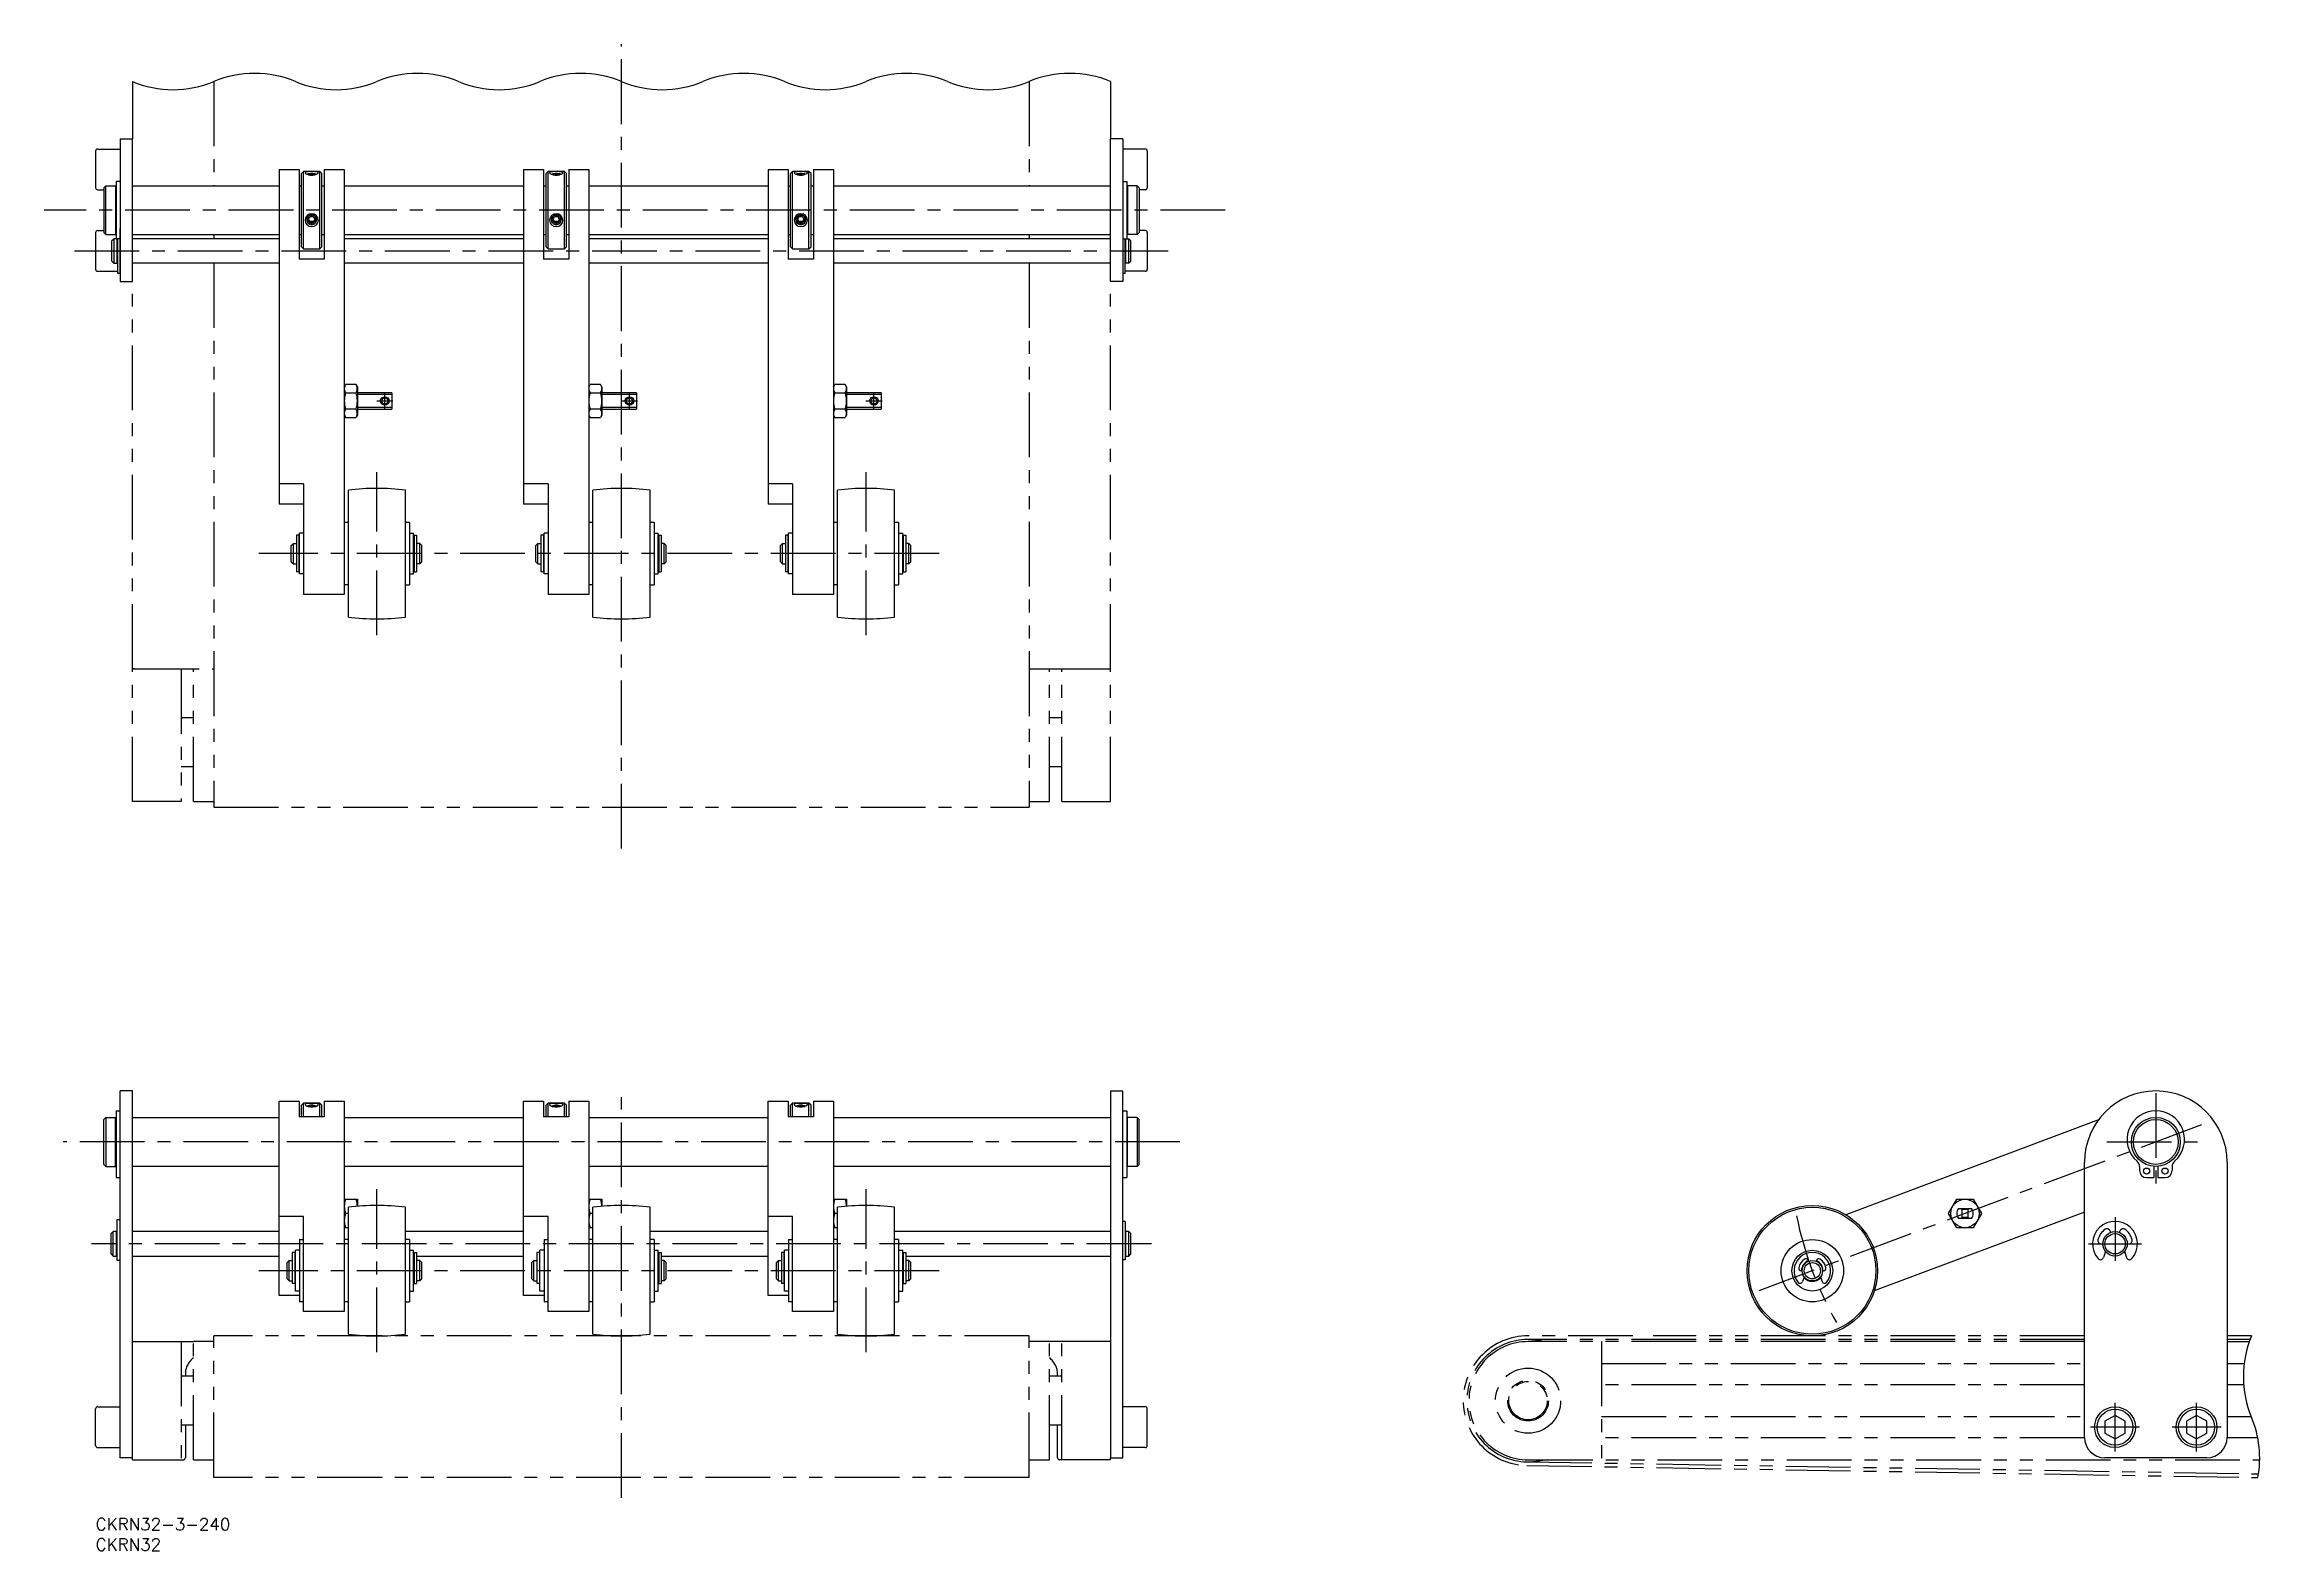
# Model space of a CAD drawing. Extents: x -13 to 531, y -8 to 362.
import ezdxf

# ---------------------------------------------------------------- set-up
doc = ezdxf.new("R2010")
doc.units = 0
doc.header["$LTSCALE"] = 0.5
doc.linetypes.add('CENTER', pattern=[50.8, 31.75, -6.35, 6.35, -6.35])
doc.linetypes.add('PHANTOM', pattern=[63.5, 31.75, -6.35, 6.35, -6.35, 6.35, -6.35])
for name, color, linetype in [('MSM_CENTER', 1, 'CENTER'), ('MSM_CONTINUOUS', 7, 'CONTINUOUS'), ('MSM_IMAGINARY', 6, 'PHANTOM'), ('MSM_NARROW', 5, 'CONTINUOUS'), ('MSM_PART_NUMBER', 7, 'CONTINUOUS')]:
    doc.layers.add(name, color=color, linetype=linetype)
doc.styles.get("Standard").update_dxf_attribs({"font": 'txt.shx', "height": 6, "bigfont": 'bigfont.shx'})

# ---------------------------------------------------------------- blocks, each defined once
blk = doc.blocks.new('*U21')
at = {"layer": 'MSM_PART_NUMBER'}
blk.add_text('CKRN32-3-240', height=3, dxfattribs=at).set_placement((0, -3))
blk = doc.blocks.new('*U22')
at = {"layer": 'MSM_PART_NUMBER'}
blk.add_text('CKRN32', height=3, dxfattribs=at).set_placement((0, -8))

msp = doc.modelspace()

# ---------------------------------------------------------------- linework, layer by layer
at = {"layer": 'MSM_CENTER'}
for p, q in [((129, 164.3), (129, 361.66)), ((277.1, 320.95), (-12.6, 320.95)), ((-5.22, 310.95), (263.09, 310.95)), ((68.96, 274.14), (72.94, 274.14)), ((70.95, 272.15), (70.95, 276.12)), ((128.96, 274.14), (132.94, 274.14)), ((130.95, 272.15), (130.95, 276.12)), ((188.96, 274.14), (192.94, 274.14)), ((190.95, 272.15), (190.95, 276.12)), ((69, 216.68), (69, 256.68)), ((189, 216.68), (189, 256.68)), ((206.93, 236.68), (40.04, 236.68)), ((129, 5), (129, 103.31)), ((505.43, 104.31), (505.43, 80.31)), ((516.67, 96.52), (408.05, 55.79)), ((266, 92.31), (-8, 92.31)), ((493.43, 92.31), (517.44, 92.31)), ((69, 40.71), (69, 80.71)), ((189, 40.71), (189, 80.71)), ((495.43, 73.81), (495.43, 63.1)), ((259, 67.31), (-1, 67.31)), ((488.93, 67.31), (501.93, 67.31)), ((206.93, 60.71), (40.04, 60.71)), ((495.43, 16.31), (495.43, 28.31)), ((515.43, 16.31), (515.43, 28.31)), ((501.43, 22.31), (489.43, 22.31)), ((521.43, 22.31), (509.43, 22.31))]:
    msp.add_line(p, q, dxfattribs=at)
msp.add_arc((505.43, 92.31), 90, 191.6336, 209.477, dxfattribs=at)
at = {"layer": 'MSM_CONTINUOUS'}
for p, q in [((6, 338.45), (9, 338.45)), ((6, 338.45), (6, 303.45)), ((9, 303.45), (9, 338.45)), ((249, 303.45), (249, 338.45)), ((252, 338.45), (249, 338.45)), ((252, 338.45), (252, 303.45)), ((0, 335.45), (0, 326.45)), ((0.5, 335.95), (6, 335.95)), ((257.5, 335.95), (252, 335.95)), ((258, 335.45), (258, 326.45)), ((2, 326.45), (2.5, 326.95)), ((2, 326.45), (2, 315.45)), ((2.5, 326.95), (4.85, 326.95)), ((2.5, 314.95), (2.5, 326.95)), ((4.85, 326.95), (4.85, 314.95)), ((5, 328), (5, 313.9)), ((6, 328), (5, 328)), ((9, 326.95), (45, 326.95)), ((45, 330.95), (49.9, 330.95)), ((45, 330.95), (45, 248.84)), ((49.9, 330.95), (49.9, 308.93)), ((49.9, 326.95), (50.5, 326.95)), ((51, 330.45), (50.5, 329.95)), ((50.5, 311.95), (50.5, 329.95)), ((55, 330.45), (51, 330.45)), ((51, 311.45), (51, 330.45)), ((52.57, 329.58), (52.57, 329.83)), ((53.43, 329.59), (53.43, 329.83)), ((55.5, 329.95), (55, 330.45)), ((55, 311.45), (55, 330.45)), ((55.5, 311.95), (55.5, 329.95)), ((55.5, 326.95), (56.1, 326.95)), ((56.1, 330.95), (61, 330.95)), ((56.1, 330.95), (56.1, 308.93)), ((61, 330.95), (61, 226.68)), ((61, 326.95), (105, 326.95)), ((105, 330.95), (109.9, 330.95)), ((105, 330.95), (105, 248.84)), ((109.9, 330.95), (109.9, 308.93)), ((109.9, 326.95), (110.5, 326.95)), ((111, 330.45), (110.5, 329.95)), ((110.5, 311.95), (110.5, 329.95)), ((115, 330.45), (111, 330.45)), ((111, 311.45), (111, 330.45)), ((112.57, 329.58), (112.57, 329.83)), ((113.43, 329.59), (113.43, 329.83)), ((115.5, 329.95), (115, 330.45)), ((115, 311.45), (115, 330.45)), ((115.5, 311.95), (115.5, 329.95)), ((115.5, 326.95), (116.1, 326.95)), ((116.1, 330.95), (121, 330.95)), ((116.1, 330.95), (116.1, 308.93)), ((121, 330.95), (121, 226.68)), ((121, 326.95), (165, 326.95)), ((165, 330.95), (169.9, 330.95)), ((165, 330.95), (165, 248.84)), ((169.9, 330.95), (169.9, 308.93)), ((169.9, 326.95), (170.5, 326.95)), ((171, 330.45), (170.5, 329.95)), ((170.5, 311.95), (170.5, 329.95)), ((175, 330.45), (171, 330.45)), ((171, 311.45), (171, 330.45)), ((172.57, 329.58), (172.57, 329.83)), ((173.43, 329.59), (173.43, 329.83)), ((175.5, 329.95), (175, 330.45)), ((175, 311.45), (175, 330.45)), ((175.5, 311.95), (175.5, 329.95)), ((175.5, 326.95), (176.1, 326.95)), ((176.1, 330.95), (181, 330.95)), ((176.1, 330.95), (176.1, 308.93)), ((181, 330.95), (181, 226.68)), ((181, 326.95), (249, 326.95)), ((252, 328), (253, 328)), ((253, 328), (253, 313.9)), ((255.5, 326.95), (253.15, 326.95)), ((253.15, 326.95), (253.15, 314.95)), ((256, 326.45), (255.5, 326.95)), ((255.5, 314.95), (255.5, 326.95)), ((256, 326.45), (256, 315.45)), ((0.5, 325.95), (2, 325.95)), ((5, 325.95), (4.85, 325.95)), ((253, 325.95), (253.15, 325.95)), ((257.5, 325.95), (256, 325.95)), ((0, 315.45), (0, 306.45)), ((0.5, 315.95), (2, 315.95)), ((2.5, 314.95), (2, 315.45)), ((5, 315.95), (4.85, 315.95)), ((6, 305.45), (6, 316.45)), ((52.57, 318.18), (52.22, 318.75)), ((52.57, 318.18), (52.57, 317.87)), ((53.43, 318.18), (52.57, 318.18)), ((53.78, 318.75), (53.43, 318.18)), ((53.43, 318.18), (53.43, 317.87)), ((112.57, 318.18), (112.22, 318.75)), ((112.57, 318.18), (112.57, 317.87)), ((113.43, 318.18), (112.57, 318.18)), ((113.78, 318.75), (113.43, 318.18)), ((113.43, 318.18), (113.43, 317.87)), ((172.57, 318.18), (172.22, 318.75)), ((172.57, 318.18), (172.57, 317.87)), ((173.43, 318.18), (172.57, 318.18)), ((173.78, 318.75), (173.43, 318.18)), ((173.43, 318.18), (173.43, 317.87)), ((253, 315.95), (253.15, 315.95)), ((255.5, 314.95), (256, 315.45)), ((257.5, 315.95), (256, 315.95)), ((258, 315.45), (258, 306.45)), ((2.5, 314.95), (4.85, 314.95)), ((4.5, 313.95), (4, 313.45)), ((4, 308.45), (4, 313.45)), ((4.5, 307.95), (4.5, 313.95)), ((5, 313.95), (4.5, 313.95)), ((6, 313.9), (5, 313.9)), ((5.3, 307.95), (5.3, 313.9)), ((5.4, 305.45), (5.4, 313.9)), ((9, 314.95), (45, 314.95)), ((45, 313.95), (9, 313.95)), ((49.9, 314.95), (50.5, 314.95)), ((50.5, 311.95), (51, 311.45)), ((51, 311.45), (55, 311.45)), ((55, 311.45), (55.5, 311.95)), ((55.5, 314.95), (56.1, 314.95)), ((61, 314.95), (105, 314.95)), ((105, 313.95), (61, 313.95)), ((109.9, 314.95), (110.5, 314.95)), ((110.5, 311.95), (111, 311.45)), ((111, 311.45), (115, 311.45)), ((115, 311.45), (115.5, 311.95)), ((115.5, 314.95), (116.1, 314.95)), ((121, 314.95), (165, 314.95)), ((165, 313.95), (121, 313.95)), ((169.9, 314.95), (170.5, 314.95)), ((170.5, 311.95), (171, 311.45)), ((171, 311.45), (175, 311.45)), ((175, 311.45), (175.5, 311.95)), ((175.5, 314.95), (176.1, 314.95)), ((181, 314.95), (249, 314.95)), ((249, 313.95), (181, 313.95)), ((252, 313.9), (253, 313.9)), ((252.6, 305.45), (252.6, 313.9)), ((252.7, 313.45), (252.6, 313.45)), ((252.7, 307.95), (252.7, 313.9)), ((253, 313.95), (253.5, 313.95)), ((255.5, 314.95), (253.15, 314.95)), ((253.5, 313.95), (254, 313.45)), ((253.5, 307.95), (253.5, 313.95)), ((254, 308.45), (254, 313.45)), ((0.5, 305.95), (5.4, 305.95)), ((4, 308.45), (4.5, 307.95)), ((4.5, 307.95), (5.3, 307.95)), ((5.3, 308.45), (5.4, 308.45)), ((6, 305.45), (5.4, 305.45)), ((45, 307.95), (9, 307.95)), ((56.1, 308.93), (49.9, 308.93)), ((105, 307.95), (61, 307.95)), ((116.1, 308.93), (109.9, 308.93)), ((165, 307.95), (121, 307.95)), ((176.1, 308.93), (169.9, 308.93)), ((249, 307.95), (181, 307.95)), ((252.6, 305.45), (252, 305.45)), ((252.7, 308.45), (252.6, 308.45)), ((257.5, 305.95), (252.6, 305.95)), ((253.5, 307.95), (252.7, 307.95)), ((254, 308.45), (253.5, 307.95)), ((6, 303.45), (9, 303.45)), ((252, 303.45), (249, 303.45)), ((61, 277.64), (61.31, 278.18)), ((63.89, 278.18), (61.31, 278.18)), ((64.2, 277.64), (63.89, 278.18)), ((64.2, 277.64), (64.2, 270.64)), ((121, 277.64), (121.31, 278.18)), ((123.89, 278.18), (121.31, 278.18)), ((124.2, 277.64), (123.89, 278.18)), ((124.2, 277.64), (124.2, 270.64)), ((181, 277.64), (181.31, 278.18)), ((183.89, 278.18), (181.31, 278.18)), ((184.2, 277.64), (183.89, 278.18)), ((184.2, 277.64), (184.2, 270.64)), ((61.31, 276.16), (63.89, 276.16)), ((63.89, 272.12), (61.31, 272.12)), ((72.7, 276.14), (64.2, 276.14)), ((72.7, 275.7), (64.2, 275.7)), ((72.7, 272.57), (64.2, 272.57)), ((64.2, 272.14), (72.7, 272.14)), ((72.7, 276.14), (72.7, 272.14)), ((121.31, 276.16), (123.89, 276.16)), ((123.89, 272.12), (121.31, 272.12)), ((132.7, 276.14), (124.2, 276.14)), ((132.7, 275.7), (124.2, 275.7)), ((132.7, 272.57), (124.2, 272.57)), ((124.2, 272.14), (132.7, 272.14)), ((132.7, 276.14), (132.7, 272.14)), ((181.31, 276.16), (183.89, 276.16)), ((183.89, 272.12), (181.31, 272.12)), ((192.7, 276.14), (184.2, 276.14)), ((192.7, 275.7), (184.2, 275.7)), ((192.7, 272.57), (184.2, 272.57)), ((184.2, 272.14), (192.7, 272.14)), ((192.7, 276.14), (192.7, 272.14)), ((61, 270.64), (61.31, 270.09)), ((61.31, 270.09), (63.89, 270.09)), ((64.2, 270.64), (63.89, 270.09)), ((121, 270.64), (121.31, 270.09)), ((121.31, 270.09), (123.89, 270.09)), ((124.2, 270.64), (123.89, 270.09)), ((181, 270.64), (181.31, 270.09)), ((181.31, 270.09), (183.89, 270.09)), ((184.2, 270.64), (183.89, 270.09)), ((51, 253.82), (45, 253.82)), ((51, 253.82), (51, 226.68)), ((62, 221.09), (62, 252.27)), ((76, 221.09), (76, 252.27)), ((111, 253.82), (105, 253.82)), ((111, 253.82), (111, 226.68)), ((122, 221.09), (122, 252.27)), ((136, 221.09), (136, 252.27)), ((171, 253.82), (165, 253.82)), ((171, 253.82), (171, 226.68)), ((182, 221.09), (182, 252.27)), ((196, 221.09), (196, 252.27)), ((51, 248.84), (45, 248.84)), ((111, 248.84), (105, 248.84)), ((171, 248.84), (165, 248.84)), ((48, 238.68), (48.5, 239.18)), ((48.5, 239.18), (49.25, 239.18)), ((48.5, 234.18), (48.5, 239.18)), ((49.25, 241.18), (49.25, 232.18)), ((49.85, 241.18), (49.25, 241.18)), ((49.85, 241.18), (49.85, 232.18)), ((49.95, 239.18), (50, 239.18)), ((49.95, 234.18), (49.95, 239.18)), ((50, 231.68), (50, 241.68)), ((51, 241.68), (50, 241.68)), ((62, 244.33), (61, 244.33)), ((77, 244.33), (76, 244.33)), ((77, 244.33), (77, 229.03)), ((77, 241.68), (78, 241.68)), ((78, 231.68), (78, 241.68)), ((78.05, 239.18), (78, 239.18)), ((78.05, 234.18), (78.05, 239.18)), ((78.15, 241.18), (78.15, 232.18)), ((78.15, 241.18), (78.75, 241.18)), ((78.75, 241.18), (78.75, 232.18)), ((79.5, 239.18), (78.75, 239.18)), ((80, 238.68), (79.5, 239.18)), ((79.5, 234.18), (79.5, 239.18)), ((108, 238.68), (108.5, 239.18)), ((108.5, 239.18), (109.25, 239.18)), ((108.5, 234.18), (108.5, 239.18)), ((109.25, 241.18), (109.25, 232.18)), ((109.85, 241.18), (109.25, 241.18)), ((109.85, 241.18), (109.85, 232.18)), ((109.95, 239.18), (110, 239.18)), ((109.95, 234.18), (109.95, 239.18)), ((110, 231.68), (110, 241.68)), ((111, 241.68), (110, 241.68)), ((122, 244.33), (121, 244.33)), ((137, 244.33), (136, 244.33)), ((137, 244.33), (137, 229.03)), ((137, 241.68), (138, 241.68)), ((138, 231.68), (138, 241.68)), ((138.05, 239.18), (138, 239.18)), ((138.05, 234.18), (138.05, 239.18)), ((138.15, 241.18), (138.15, 232.18)), ((138.15, 241.18), (138.75, 241.18)), ((138.75, 241.18), (138.75, 232.18)), ((139.5, 239.18), (138.75, 239.18)), ((140, 238.68), (139.5, 239.18)), ((139.5, 234.18), (139.5, 239.18)), ((168, 238.68), (168.5, 239.18)), ((168.5, 239.18), (169.25, 239.18)), ((168.5, 234.18), (168.5, 239.18)), ((169.25, 241.18), (169.25, 232.18)), ((169.85, 241.18), (169.25, 241.18)), ((169.85, 241.18), (169.85, 232.18)), ((169.95, 239.18), (170, 239.18)), ((169.95, 234.18), (169.95, 239.18)), ((170, 231.68), (170, 241.68)), ((171, 241.68), (170, 241.68)), ((182, 244.33), (181, 244.33)), ((197, 244.33), (196, 244.33)), ((197, 244.33), (197, 229.03)), ((197, 241.68), (198, 241.68)), ((198, 231.68), (198, 241.68)), ((198.05, 239.18), (198, 239.18)), ((198.05, 234.18), (198.05, 239.18)), ((198.15, 241.18), (198.15, 232.18)), ((198.15, 241.18), (198.75, 241.18)), ((198.75, 241.18), (198.75, 232.18)), ((199.5, 239.18), (198.75, 239.18)), ((200, 238.68), (199.5, 239.18)), ((199.5, 234.18), (199.5, 239.18)), ((48, 234.68), (48, 238.68)), ((48, 234.68), (48.5, 234.18)), ((48.5, 234.18), (49.25, 234.18)), ((49.95, 238.68), (49.85, 238.68)), ((49.95, 234.68), (49.85, 234.68)), ((49.95, 234.18), (50, 234.18)), ((78.05, 234.18), (78, 234.18)), ((78.05, 238.68), (78.15, 238.68)), ((78.05, 234.68), (78.15, 234.68)), ((79.5, 234.18), (78.75, 234.18)), ((80, 234.68), (79.5, 234.18)), ((80, 234.68), (80, 238.68)), ((108, 234.68), (108, 238.68)), ((108, 234.68), (108.5, 234.18)), ((108.5, 234.18), (109.25, 234.18)), ((109.95, 238.68), (109.85, 238.68)), ((109.95, 234.68), (109.85, 234.68)), ((109.95, 234.18), (110, 234.18)), ((138.05, 234.18), (138, 234.18)), ((138.05, 238.68), (138.15, 238.68)), ((138.05, 234.68), (138.15, 234.68)), ((139.5, 234.18), (138.75, 234.18)), ((140, 234.68), (139.5, 234.18)), ((140, 234.68), (140, 238.68)), ((168, 234.68), (168, 238.68)), ((168, 234.68), (168.5, 234.18)), ((168.5, 234.18), (169.25, 234.18)), ((169.95, 238.68), (169.85, 238.68)), ((169.95, 234.68), (169.85, 234.68)), ((169.95, 234.18), (170, 234.18)), ((198.05, 234.18), (198, 234.18)), ((198.05, 238.68), (198.15, 238.68)), ((198.05, 234.68), (198.15, 234.68)), ((199.5, 234.18), (198.75, 234.18)), ((200, 234.68), (199.5, 234.18)), ((200, 234.68), (200, 238.68)), ((49.85, 232.18), (49.25, 232.18)), ((51, 231.68), (50, 231.68)), ((62, 229.03), (61, 229.03)), ((76, 229.03), (77, 229.03)), ((77, 231.68), (78, 231.68)), ((78.15, 232.18), (78.75, 232.18)), ((109.85, 232.18), (109.25, 232.18)), ((111, 231.68), (110, 231.68)), ((122, 229.03), (121, 229.03)), ((136, 229.03), (137, 229.03)), ((137, 231.68), (138, 231.68)), ((138.15, 232.18), (138.75, 232.18)), ((169.85, 232.18), (169.25, 232.18)), ((171, 231.68), (170, 231.68)), ((182, 229.03), (181, 229.03)), ((196, 229.03), (197, 229.03)), ((197, 231.68), (198, 231.68)), ((198.15, 232.18), (198.75, 232.18)), ((61, 226.68), (51, 226.68)), ((121, 226.68), (111, 226.68)), ((181, 226.68), (171, 226.68)), ((6, 14.81), (6, 104.81)), ((9, 104.81), (6, 104.81)), ((9, 14.81), (9, 104.81)), ((249, 104.81), (249, 14.81)), ((249, 104.81), (252, 104.81)), ((252, 14.81), (252, 104.81)), ((2, 97.81), (2.5, 98.31)), ((2.5, 98.31), (4.85, 98.31)), ((2.5, 98.31), (2.5, 86.31)), ((4.85, 86.31), (4.85, 98.31)), ((5, 99.96), (5, 83.56)), ((5, 99.96), (6, 99.96)), ((9, 98.31), (45, 98.31)), ((45, 102.31), (49.9, 102.31)), ((45, 54.59), (45, 102.31)), ((49.9, 102.31), (49.9, 98.48)), ((56.1, 98.48), (49.9, 98.48)), ((51, 101.81), (50.5, 101.31)), ((50.5, 98.48), (50.5, 101.31)), ((55, 101.81), (51, 101.81)), ((51, 98.48), (51, 101.81)), ((52.57, 100.94), (52.57, 101.19)), ((53.43, 100.94), (53.43, 101.19)), ((55.5, 101.31), (55, 101.81)), ((55, 98.48), (55, 101.81)), ((55.5, 98.48), (55.5, 101.31)), ((56.1, 102.31), (61, 102.31)), ((56.1, 102.31), (56.1, 98.48)), ((61, 102.31), (61, 50.71)), ((61, 98.31), (105, 98.31)), ((105, 102.31), (109.9, 102.31)), ((105, 54.59), (105, 102.31)), ((109.9, 102.31), (109.9, 98.48)), ((116.1, 98.48), (109.9, 98.48)), ((111, 101.81), (110.5, 101.31)), ((110.5, 98.48), (110.5, 101.31)), ((115, 101.81), (111, 101.81)), ((111, 98.48), (111, 101.81)), ((112.57, 100.94), (112.57, 101.19)), ((113.43, 100.94), (113.43, 101.19)), ((115.5, 101.31), (115, 101.81)), ((115, 98.48), (115, 101.81)), ((115.5, 98.48), (115.5, 101.31)), ((116.1, 102.31), (121, 102.31)), ((116.1, 102.31), (116.1, 98.48)), ((121, 102.31), (121, 50.71)), ((121, 98.31), (165, 98.31)), ((165, 102.31), (169.9, 102.31)), ((165, 54.59), (165, 102.31)), ((169.9, 102.31), (169.9, 98.48)), ((176.1, 98.48), (169.9, 98.48)), ((171, 101.81), (170.5, 101.31)), ((170.5, 98.48), (170.5, 101.31)), ((175, 101.81), (171, 101.81)), ((171, 98.48), (171, 101.81)), ((172.57, 100.94), (172.57, 101.19)), ((173.43, 100.94), (173.43, 101.19)), ((175.5, 101.31), (175, 101.81)), ((175, 98.48), (175, 101.81)), ((175.5, 98.48), (175.5, 101.31)), ((176.1, 102.31), (181, 102.31)), ((176.1, 102.31), (176.1, 98.48)), ((181, 102.31), (181, 50.71)), ((181, 98.31), (249, 98.31)), ((252, 99.96), (253, 99.96)), ((253, 99.96), (253, 83.56)), ((255.5, 98.31), (253.15, 98.31)), ((253.15, 86.31), (253.15, 98.31)), ((256, 97.81), (255.5, 98.31)), ((255.5, 98.31), (255.5, 86.31)), ((2, 86.81), (2, 97.81)), ((5, 97.31), (4.85, 97.31)), ((253, 97.31), (253.15, 97.31)), ((256, 86.81), (256, 97.81)), ((491.36, 97.71), (429.35, 74.46)), ((5, 87.31), (4.85, 87.31)), ((253, 87.31), (253.15, 87.31)), ((487.93, 19.81), (487.93, 87.31)), ((522.93, 87.31), (522.93, 19.81)), ((2, 86.81), (2.5, 86.31)), ((2.5, 86.31), (4.85, 86.31)), ((5, 83.56), (6, 83.56)), ((45, 86.31), (9, 86.31)), ((105, 86.31), (61, 86.31)), ((165, 86.31), (121, 86.31)), ((249, 86.31), (181, 86.31)), ((252, 83.56), (253, 83.56)), ((255.5, 86.31), (253.15, 86.31)), ((256, 86.81), (255.5, 86.31)), ((501.43, 86.25), (501.43, 85.31)), ((503.18, 83.56), (504.93, 83.56)), ((504.93, 86.33), (504.93, 83.56)), ((504.93, 85.98), (504.93, 85.98)), ((504.93, 85.98), (504.93, 85.98)), ((504.93, 85.17), (504.93, 85.17)), ((505.93, 86.33), (505.93, 83.56)), ((505.93, 83.56), (507.68, 83.56)), ((509.43, 86.25), (509.43, 85.31)), ((61, 78.26), (64.2, 78.26)), ((62, 45.12), (62, 76.3)), ((64.2, 78.26), (64.2, 76.51)), ((76, 45.12), (76, 76.3)), ((121, 78.26), (124.2, 78.26)), ((122, 45.12), (122, 76.3)), ((124.2, 78.26), (124.2, 76.51)), ((136, 45.12), (136, 76.3)), ((181, 78.26), (184.2, 78.26)), ((182, 45.12), (182, 76.3)), ((184.2, 78.26), (184.2, 76.51)), ((196, 45.12), (196, 76.3)), ((454.57, 74.75), (456.59, 78.25)), ((456.59, 78.25), (460.64, 78.25)), ((460.64, 78.25), (462.66, 74.75)), ((5.2, 73.31), (5.2, 63.31)), ((5.2, 73.31), (6, 73.31)), ((51, 74.03), (45, 74.03)), ((51, 50.71), (51, 74.03)), ((62, 71.26), (61, 71.26)), ((62, 74.76), (61.31, 74.76)), ((111, 74.03), (105, 74.03)), ((111, 50.71), (111, 74.03)), ((122, 71.26), (121, 71.26)), ((122, 74.76), (121.31, 74.76)), ((171, 74.03), (165, 74.03)), ((171, 50.71), (171, 74.03)), ((182, 71.26), (181, 71.26)), ((182, 74.76), (181.31, 74.76)), ((252.6, 72.81), (252, 72.81)), ((252.6, 72.81), (252.6, 63.41)), ((487.93, 75.07), (436.37, 55.73)), ((456.59, 71.25), (454.57, 74.75)), ((460.64, 71.25), (456.59, 71.25)), ((457.05, 76), (460.18, 76)), ((460.18, 73.5), (457.05, 73.5)), ((457.57, 76), (457.87, 75.7)), ((457.87, 73.8), (457.57, 73.5)), ((457.87, 75.7), (457.87, 73.8)), ((459.37, 75.7), (457.87, 75.7)), ((459.37, 73.8), (457.87, 73.8)), ((459.67, 76), (459.37, 75.7)), ((459.37, 73.8), (459.37, 75.7)), ((459.67, 73.5), (459.37, 73.8)), ((462.66, 74.75), (460.64, 71.25)), ((4.3, 70.31), (3.8, 69.81)), ((3.8, 64.81), (3.8, 69.81)), ((5.1, 70.31), (4.3, 70.31)), ((4.3, 64.31), (4.3, 70.31)), ((5.1, 64.31), (5.1, 70.31)), ((5.2, 69.81), (5.1, 69.81)), ((45, 70.31), (9, 70.31)), ((49, 55.71), (49, 65.71)), ((50, 65.71), (49, 65.71)), ((50, 68.36), (50, 53.06)), ((50, 68.36), (51, 68.36)), ((62, 68.36), (61, 68.36)), ((105, 70.31), (76, 70.31)), ((77, 68.36), (76, 68.36)), ((77, 68.36), (77, 53.06)), ((77, 65.71), (78, 65.71)), ((78, 55.71), (78, 65.71)), ((109, 55.71), (109, 65.71)), ((110, 65.71), (109, 65.71)), ((110, 68.36), (110, 53.06)), ((110, 68.36), (111, 68.36)), ((122, 68.36), (121, 68.36)), ((165, 70.31), (136, 70.31)), ((137, 68.36), (136, 68.36)), ((137, 68.36), (137, 53.06)), ((137, 65.71), (138, 65.71)), ((138, 55.71), (138, 65.71)), ((169, 55.71), (169, 65.71)), ((170, 65.71), (169, 65.71)), ((170, 68.36), (170, 53.06)), ((170, 68.36), (171, 68.36)), ((182, 68.36), (181, 68.36)), ((249, 70.31), (196, 70.31)), ((197, 68.36), (196, 68.36)), ((197, 68.36), (197, 53.06)), ((197, 65.71), (198, 65.71)), ((198, 55.71), (198, 65.71)), ((252.7, 69.81), (252.6, 69.81)), ((253.5, 70.31), (252.7, 70.31)), ((252.7, 64.31), (252.7, 70.31)), ((254, 69.81), (253.5, 70.31)), ((253.5, 64.31), (253.5, 70.31)), ((254, 64.81), (254, 69.81)), ((492.02, 67.31), (492.43, 67.31)), ((493.09, 65.44), (492.61, 63.94)), ((494.25, 70.39), (494.32, 70.1)), ((496.54, 70.1), (496.61, 70.39)), ((497.77, 65.44), (498.26, 63.94)), ((498.43, 67.31), (498.84, 67.31)), ((3.8, 64.81), (4.3, 64.31)), ((4.3, 64.31), (5.1, 64.31)), ((5.1, 64.81), (5.2, 64.81)), ((5.2, 63.31), (6, 63.31)), ((9, 64.31), (45, 64.31)), ((47, 62.71), (47.5, 63.21)), ((47, 58.71), (47, 62.71)), ((47.5, 63.21), (48.25, 63.21)), ((47.5, 58.21), (47.5, 63.21)), ((48.25, 65.21), (48.25, 57.61)), ((48.85, 65.21), (48.25, 65.21)), ((48.85, 65.21), (48.85, 57.61)), ((48.95, 62.71), (48.85, 62.71)), ((48.95, 63.21), (49, 63.21)), ((48.95, 58.21), (48.95, 63.21)), ((78.05, 63.21), (78, 63.21)), ((78.05, 58.21), (78.05, 63.21)), ((78.05, 62.71), (78.15, 62.71)), ((78.15, 65.21), (78.15, 57.61)), ((78.15, 65.21), (78.75, 65.21)), ((78.75, 65.21), (78.75, 57.61)), ((78.75, 64.31), (105, 64.31)), ((79.5, 63.21), (78.75, 63.21)), ((80, 62.71), (79.5, 63.21)), ((79.5, 58.21), (79.5, 63.21)), ((80, 58.71), (80, 62.71)), ((107, 62.71), (107.5, 63.21)), ((107, 58.71), (107, 62.71)), ((107.5, 63.21), (108.25, 63.21)), ((107.5, 58.21), (107.5, 63.21)), ((108.25, 65.21), (108.25, 57.61)), ((108.85, 65.21), (108.25, 65.21)), ((108.85, 65.21), (108.85, 57.61)), ((108.95, 62.71), (108.85, 62.71)), ((108.95, 63.21), (109, 63.21)), ((108.95, 58.21), (108.95, 63.21)), ((138.05, 63.21), (138, 63.21)), ((138.05, 58.21), (138.05, 63.21)), ((138.05, 62.71), (138.15, 62.71)), ((138.15, 65.21), (138.15, 57.61)), ((138.15, 65.21), (138.75, 65.21)), ((138.75, 65.21), (138.75, 57.61)), ((138.75, 64.31), (165, 64.31)), ((139.5, 63.21), (138.75, 63.21)), ((140, 62.71), (139.5, 63.21)), ((139.5, 58.21), (139.5, 63.21)), ((140, 58.71), (140, 62.71)), ((167, 62.71), (167.5, 63.21)), ((167, 58.71), (167, 62.71)), ((167.5, 63.21), (168.25, 63.21)), ((167.5, 58.21), (167.5, 63.21)), ((168.25, 65.21), (168.25, 57.61)), ((168.85, 65.21), (168.25, 65.21)), ((168.85, 65.21), (168.85, 57.61)), ((168.95, 62.71), (168.85, 62.71)), ((168.95, 63.21), (169, 63.21)), ((168.95, 58.21), (168.95, 63.21)), ((198.05, 63.21), (198, 63.21)), ((198.05, 58.21), (198.05, 63.21)), ((198.05, 62.71), (198.15, 62.71)), ((198.15, 65.21), (198.15, 57.61)), ((198.15, 65.21), (198.75, 65.21)), ((198.75, 65.21), (198.75, 57.61)), ((198.75, 64.31), (249, 64.31)), ((199.5, 63.21), (198.75, 63.21)), ((200, 62.71), (199.5, 63.21)), ((199.5, 58.21), (199.5, 63.21)), ((200, 58.71), (200, 62.71)), ((252.6, 63.41), (252, 63.41)), ((252.6, 64.81), (252.7, 64.81)), ((252.7, 64.31), (253.5, 64.31)), ((253.5, 64.31), (254, 64.81)), ((418.43, 60.71), (418.66, 60.71)), ((420.25, 63.04), (420.13, 63.28)), ((422.19, 63.28), (422.08, 63.04)), ((423.66, 60.71), (423.9, 60.71)), ((50, 54.59), (45, 54.59)), ((47, 58.71), (47.5, 58.21)), ((47.5, 58.21), (48.25, 58.21)), ((48.85, 57.61), (48.25, 57.61)), ((48.95, 58.71), (48.85, 58.71)), ((48.95, 58.21), (49, 58.21)), ((50, 55.71), (49, 55.71)), ((77, 55.71), (78, 55.71)), ((78.05, 58.21), (78, 58.21)), ((78.05, 58.71), (78.15, 58.71)), ((78.15, 57.61), (78.75, 57.61)), ((79.5, 58.21), (78.75, 58.21)), ((80, 58.71), (79.5, 58.21)), ((110, 54.59), (105, 54.59)), ((107, 58.71), (107.5, 58.21)), ((107.5, 58.21), (108.25, 58.21)), ((108.85, 57.61), (108.25, 57.61)), ((108.95, 58.71), (108.85, 58.71)), ((108.95, 58.21), (109, 58.21)), ((110, 55.71), (109, 55.71)), ((137, 55.71), (138, 55.71)), ((138.05, 58.21), (138, 58.21)), ((138.05, 58.71), (138.15, 58.71)), ((138.15, 57.61), (138.75, 57.61)), ((139.5, 58.21), (138.75, 58.21)), ((140, 58.71), (139.5, 58.21)), ((170, 54.59), (165, 54.59)), ((167, 58.71), (167.5, 58.21)), ((167.5, 58.21), (168.25, 58.21)), ((168.85, 57.61), (168.25, 57.61)), ((168.95, 58.71), (168.85, 58.71)), ((168.95, 58.21), (169, 58.21)), ((170, 55.71), (169, 55.71)), ((197, 55.71), (198, 55.71)), ((198.05, 58.21), (198, 58.21)), ((198.05, 58.71), (198.15, 58.71)), ((198.15, 57.61), (198.75, 57.61)), ((199.5, 58.21), (198.75, 58.21)), ((200, 58.71), (199.5, 58.21)), ((419.2, 59.16), (418.78, 58.02)), ((423.13, 59.16), (423.55, 58.02)), ((51, 53.06), (50, 53.06)), ((61, 50.71), (51, 50.71)), ((62, 53.06), (61, 53.06)), ((76, 53.06), (77, 53.06)), ((111, 53.06), (110, 53.06)), ((121, 50.71), (111, 50.71)), ((122, 53.06), (121, 53.06)), ((136, 53.06), (137, 53.06)), ((171, 53.06), (170, 53.06)), ((181, 50.71), (171, 50.71)), ((182, 53.06), (181, 53.06)), ((196, 53.06), (197, 53.06)), ((0.5, 27.31), (6, 27.31)), ((257.5, 27.31), (252, 27.31)), ((0, 17.81), (0, 26.81)), ((258, 17.81), (258, 26.81)), ((495.43, 25.2), (492.93, 23.75)), ((492.93, 23.75), (492.93, 20.87)), ((497.93, 23.75), (495.43, 25.2)), ((497.93, 20.87), (497.93, 23.75)), ((515.43, 25.2), (512.93, 23.75)), ((512.93, 23.75), (512.93, 20.87)), ((517.93, 23.75), (515.43, 25.2)), ((517.93, 20.87), (517.93, 23.75)), ((0.5, 17.31), (6, 17.31)), ((257.5, 17.31), (252, 17.31)), ((492.93, 20.87), (495.43, 19.42)), ((495.43, 19.42), (497.93, 20.87)), ((512.93, 20.87), (515.43, 19.42)), ((515.43, 19.42), (517.93, 20.87)), ((9, 14.81), (6, 14.81)), ((249, 14.81), (252, 14.81)), ((517.93, 14.81), (492.93, 14.81))]:
    msp.add_line(p, q, dxfattribs=at)
for centre, radius in [((70.95, 274.14), 1.05), ((70.95, 274.14), 0.75), ((130.95, 274.14), 1.05), ((130.95, 274.14), 0.75), ((190.95, 274.14), 1.05), ((190.95, 274.14), 0.75), ((505.43, 92.31), 6), ((505.43, 92.31), 5.5), ((503.18, 85.16), 0.75), ((507.68, 85.16), 0.75), ((421.16, 60.71), 16), ((421.16, 60.71), 15.59), ((458.62, 74.75), 3.5), ((421.16, 60.71), 7.65), ((421.16, 60.71), 5), ((495.43, 67.31), 3), ((495.43, 67.31), 2.5), ((421.16, 60.71), 2.5), ((421.16, 60.71), 2), ((495.43, 22.31), 5), ((515.43, 22.31), 5), ((495.43, 22.31), 4.4), ((515.43, 22.31), 4.4)]:
    msp.add_circle(centre, radius, dxfattribs=at)
for centre, radius, start, end in [((0.5, 335.45), 0.5, 90, 180), ((257.5, 335.45), 0.5, 0, 90), ((0.5, 326.45), 0.5, 180, 270), ((51.48, 330.13), 0.108, 133.1722, 181.125), ((51.61, 330.14), 0.23, 181.9899, 211.8631), ((51.6, 330), 0.284, 112.0992, 132.3261), ((51.68, 330.18), 0.312, 211.5879, 234.2681), ((52.2, 328.28), 2.11, 91.9837, 109.4421), ((52.57, 331.64), 2.03, 237.9559, 247.9417), ((52.96, 332.79), 3.23, 249.1508, 270.7159), ((52.87, 327.32), 2.63, 87.2757, 112.7286), ((52.92, 319.06), 11.36, 89.6192, 94.0512), ((52.22, 329.63), 0.0838, 130.2476, 159.6279), ((52.37, 329.47), 0.305, 112.6957, 132.0607), ((52.17, 330.16), 0.522, 274.3764, 292.7501), ((52.6, 328.95), 0.872, 104.107, 113.6798), ((52.03, 330.32), 0.728, 298.5515, 317.9722), ((52.82, 328.11), 1.74, 98.3801, 104.4104), ((53, 326.81), 3.06, 81.8571, 98.1429), ((53, 331.24), 1.47, 252.9269, 287.0731), ((53.08, 319.06), 11.36, 85.9488, 90.3808), ((53.13, 327.32), 2.63, 67.2713, 92.7243), ((53.04, 332.79), 3.23, 269.2841, 290.8492), ((53.97, 330.32), 0.728, 222.0278, 241.4485), ((53.18, 328.11), 1.74, 75.5896, 81.6199), ((53.4, 328.95), 0.872, 66.3202, 75.893), ((53.83, 330.16), 0.522, 247.2499, 265.6236), ((53.63, 329.47), 0.305, 47.9393, 67.3043), ((53.78, 329.63), 0.0838, 20.3721, 49.7524), ((53.8, 328.28), 2.11, 70.5579, 88.0163), ((53.43, 331.64), 2.03, 292.0583, 302.0441), ((54.4, 330), 0.284, 47.6739, 67.9008), ((54.32, 330.18), 0.312, 305.7319, 328.4121), ((54.52, 330.13), 0.108, 358.875, 46.8278), ((54.39, 330.14), 0.23, 328.1369, 358.0101), ((111.48, 330.13), 0.108, 133.1722, 181.125), ((111.61, 330.14), 0.23, 181.9899, 211.8631), ((111.6, 330), 0.284, 112.0992, 132.3261), ((111.68, 330.18), 0.312, 211.5879, 234.2681), ((112.2, 328.28), 2.11, 91.9837, 109.4421), ((112.57, 331.64), 2.03, 237.9559, 247.9417), ((112.96, 332.79), 3.23, 249.1508, 270.7159), ((112.87, 327.32), 2.63, 87.2757, 112.7286), ((112.92, 319.06), 11.36, 89.6192, 94.0512), ((112.22, 329.63), 0.0838, 130.2476, 159.6279), ((112.37, 329.47), 0.305, 112.6957, 132.0607), ((112.17, 330.16), 0.522, 274.3764, 292.7501), ((112.6, 328.95), 0.872, 104.107, 113.6798), ((112.03, 330.32), 0.728, 298.5515, 317.9722), ((112.82, 328.11), 1.74, 98.3801, 104.4104), ((113, 326.81), 3.06, 81.8571, 98.1429), ((113, 331.24), 1.47, 252.9269, 287.0731), ((113.08, 319.06), 11.36, 85.9488, 90.3808), ((113.13, 327.32), 2.63, 67.2713, 92.7243), ((113.04, 332.79), 3.23, 269.2841, 290.8492), ((113.97, 330.32), 0.728, 222.0278, 241.4485), ((113.18, 328.11), 1.74, 75.5896, 81.6199), ((113.4, 328.95), 0.872, 66.3202, 75.893), ((113.83, 330.16), 0.522, 247.2499, 265.6236), ((113.63, 329.47), 0.305, 47.9393, 67.3043), ((113.78, 329.63), 0.0838, 20.3721, 49.7524), ((113.8, 328.28), 2.11, 70.5579, 88.0163), ((113.43, 331.64), 2.03, 292.0583, 302.0441), ((114.4, 330), 0.284, 47.6739, 67.9008), ((114.32, 330.18), 0.312, 305.7319, 328.4121), ((114.52, 330.13), 0.108, 358.875, 46.8278), ((114.39, 330.14), 0.23, 328.1369, 358.0101), ((171.48, 330.13), 0.108, 133.1722, 181.125), ((171.61, 330.14), 0.23, 181.9899, 211.8631), ((171.6, 330), 0.284, 112.0992, 132.3261), ((171.68, 330.18), 0.312, 211.5879, 234.2681), ((172.2, 328.28), 2.11, 91.9837, 109.4421), ((172.57, 331.64), 2.03, 237.9559, 247.9417), ((172.96, 332.79), 3.23, 249.1508, 270.7159), ((172.87, 327.32), 2.63, 87.2757, 112.7286), ((172.92, 319.06), 11.36, 89.6192, 94.0512), ((172.22, 329.63), 0.0838, 130.2476, 159.6279), ((172.37, 329.47), 0.305, 112.6957, 132.0607), ((172.17, 330.16), 0.522, 274.3764, 292.7501), ((172.6, 328.95), 0.872, 104.107, 113.6798), ((172.03, 330.32), 0.728, 298.5515, 317.9722), ((172.82, 328.11), 1.74, 98.3801, 104.4104), ((173, 326.81), 3.06, 81.8571, 98.1429), ((173, 331.24), 1.47, 252.9269, 287.0731), ((173.08, 319.06), 11.36, 85.9488, 90.3808), ((173.13, 327.32), 2.63, 67.2713, 92.7243), ((173.04, 332.79), 3.23, 269.2841, 290.8492), ((173.97, 330.32), 0.728, 222.0278, 241.4485), ((173.18, 328.11), 1.74, 75.5896, 81.6199), ((173.4, 328.95), 0.872, 66.3202, 75.893), ((173.83, 330.16), 0.522, 247.2499, 265.6236), ((173.63, 329.47), 0.305, 47.9393, 67.3043), ((173.78, 329.63), 0.0838, 20.3721, 49.7524), ((173.8, 328.28), 2.11, 70.5579, 88.0163), ((173.43, 331.64), 2.03, 292.0583, 302.0441), ((174.4, 330), 0.284, 47.6739, 67.9008), ((174.32, 330.18), 0.312, 305.7319, 328.4121), ((174.52, 330.13), 0.108, 358.875, 46.8278), ((174.39, 330.14), 0.23, 328.1369, 358.0101), ((257.5, 326.45), 0.5, 270, 360), ((0.5, 315.45), 0.5, 90, 180), ((53, 318.44), 1.63, 2.0473, 177.9527), ((52.97, 318.52), 1.6, 181.0419, 271.0051), ((52.94, 318.6), 1.17, 133.713, 179.8209), ((52.94, 318.6), 1.17, 180.1795, 226.287), ((52.94, 318.59), 1.13, 133.713, 179.8217), ((52.94, 318.59), 1.13, 180.1794, 226.2866), ((53, 318.53), 1.25, 89.8397, 133.7309), ((52.96, 318.58), 0.831, 118.6128, 179.5981), ((60.78, 313.91), 9.84, 146.6483, 151.5626), ((52.96, 318.59), 0.831, 180.4019, 241.3872), ((43.92, 313.18), 9.84, 28.4383, 33.3508), ((53, 318.67), 1.25, 226.2691, 270.1603), ((53, 318.53), 1.22, 89.8266, 133.7455), ((53, 318.65), 1.22, 226.2695, 270.1603), ((53, 318.53), 0.893, 60.9851, 119.0149), ((53, 314.05), 5.28, 85.2921, 94.7079), ((53, 312.61), 5.28, 85.2938, 94.7062), ((53, 318.65), 0.893, 240.9851, 299.0149), ((53, 318.53), 1.25, 46.2691, 90.1601), ((53, 318.52), 1.22, 46.2678, 90.1618), ((53.03, 318.52), 1.6, 268.995, 358.9581), ((53, 318.65), 1.22, 269.8399, 313.7305), ((53, 318.67), 1.25, 269.8399, 313.7309), ((53.04, 318.58), 0.831, 0.4021, 61.3866), ((45.17, 313.88), 9.89, 28.4517, 33.337), ((53.04, 318.59), 0.831, 298.6134, 359.5979), ((62.13, 313.15), 9.89, 146.663, 151.5483), ((53.06, 318.59), 1.13, 0.1787, 46.2873), ((53.06, 318.59), 1.13, 313.7134, 359.8206), ((53.06, 318.6), 1.17, 0.1791, 46.287), ((53.06, 318.6), 1.17, 313.713, 359.8205), ((113, 318.44), 1.63, 2.0473, 177.9527), ((112.97, 318.52), 1.6, 181.0419, 271.0051), ((112.94, 318.6), 1.17, 133.713, 179.8209), ((112.94, 318.6), 1.17, 180.1795, 226.287), ((112.94, 318.59), 1.13, 133.713, 179.8217), ((112.94, 318.59), 1.13, 180.1794, 226.2866), ((113, 318.53), 1.25, 89.8397, 133.7309), ((112.96, 318.58), 0.831, 118.6128, 179.5981), ((120.78, 313.91), 9.84, 146.6483, 151.5626), ((112.96, 318.59), 0.831, 180.4019, 241.3872), ((103.92, 313.18), 9.84, 28.4383, 33.3508), ((113, 318.67), 1.25, 226.2691, 270.1603), ((113, 318.53), 1.22, 89.8266, 133.7455), ((113, 318.65), 1.22, 226.2695, 270.1603), ((113, 318.53), 0.893, 60.9851, 119.0149), ((113, 314.05), 5.28, 85.2921, 94.7079), ((113, 312.61), 5.28, 85.2938, 94.7062), ((113, 318.65), 0.893, 240.9851, 299.0149), ((113, 318.53), 1.25, 46.2691, 90.1601), ((113, 318.52), 1.22, 46.2678, 90.1618), ((113.03, 318.52), 1.6, 268.995, 358.9581), ((113, 318.65), 1.22, 269.8399, 313.7305), ((113, 318.67), 1.25, 269.8399, 313.7309), ((113.04, 318.58), 0.831, 0.4021, 61.3866), ((105.17, 313.88), 9.89, 28.4517, 33.337), ((113.04, 318.59), 0.831, 298.6134, 359.5979), ((122.13, 313.15), 9.89, 146.663, 151.5483), ((113.06, 318.59), 1.13, 0.1787, 46.2873), ((113.06, 318.59), 1.13, 313.7134, 359.8206), ((113.06, 318.6), 1.17, 0.1791, 46.287), ((113.06, 318.6), 1.17, 313.713, 359.8205), ((173, 318.44), 1.63, 2.0473, 177.9527), ((172.97, 318.52), 1.6, 181.0419, 271.0051), ((172.94, 318.6), 1.17, 133.713, 179.8209), ((172.94, 318.6), 1.17, 180.1795, 226.287), ((172.94, 318.59), 1.13, 133.713, 179.8217), ((172.94, 318.59), 1.13, 180.1794, 226.2866), ((173, 318.53), 1.25, 89.8397, 133.7309), ((172.96, 318.58), 0.831, 118.6128, 179.5981), ((180.78, 313.91), 9.84, 146.6483, 151.5626), ((172.96, 318.59), 0.831, 180.4019, 241.3872), ((163.92, 313.18), 9.84, 28.4383, 33.3508), ((173, 318.67), 1.25, 226.2691, 270.1603), ((173, 318.53), 1.22, 89.8266, 133.7455), ((173, 318.65), 1.22, 226.2695, 270.1603), ((173, 318.53), 0.893, 60.9851, 119.0149), ((173, 314.05), 5.28, 85.2921, 94.7079), ((173, 312.61), 5.28, 85.2938, 94.7062), ((173, 318.65), 0.893, 240.9851, 299.0149), ((173, 318.53), 1.25, 46.2691, 90.1601), ((173, 318.52), 1.22, 46.2678, 90.1618), ((173.03, 318.52), 1.6, 268.995, 358.9581), ((173, 318.65), 1.22, 269.8399, 313.7305), ((173, 318.67), 1.25, 269.8399, 313.7309), ((173.04, 318.58), 0.831, 0.4021, 61.3866), ((165.17, 313.88), 9.89, 28.4517, 33.337), ((173.04, 318.59), 0.831, 298.6134, 359.5979), ((182.13, 313.15), 9.89, 146.663, 151.5483), ((173.06, 318.59), 1.13, 0.1787, 46.2873), ((173.06, 318.59), 1.13, 313.7134, 359.8206), ((173.06, 318.6), 1.17, 0.1791, 46.287), ((173.06, 318.6), 1.17, 313.713, 359.8205), ((257.5, 315.45), 0.5, 0, 90), ((0.5, 306.45), 0.5, 180, 270), ((257.5, 306.45), 0.5, 270, 0), ((62.79, 277.17), 1.79, 154.3842, 214.3842), ((62.41, 277.17), 1.79, 325.6158, 25.6158), ((122.79, 277.17), 1.79, 154.3842, 214.3842), ((122.41, 277.17), 1.79, 325.6158, 25.6158), ((182.79, 277.17), 1.79, 154.3842, 214.3842), ((182.41, 277.17), 1.79, 325.6158, 25.6158), ((67.69, 274.14), 6.69, 162.412, 197.588), ((62.79, 271.1), 1.79, 145.6158, 205.6158), ((57.51, 274.14), 6.69, 342.412, 17.588), ((62.41, 271.1), 1.79, 334.3842, 34.3842), ((127.69, 274.14), 6.69, 162.412, 197.588), ((122.79, 271.1), 1.79, 145.6158, 205.6158), ((117.51, 274.14), 6.69, 342.412, 17.588), ((122.41, 271.1), 1.79, 334.3842, 34.3842), ((187.69, 274.14), 6.69, 162.412, 197.588), ((182.79, 271.1), 1.79, 145.6158, 205.6158), ((177.51, 274.14), 6.69, 342.412, 17.588), ((182.41, 271.1), 1.79, 334.3842, 34.3842), ((69, 192.68), 60, 83.3002, 96.6998), ((129, 192.68), 60, 83.3002, 96.6998), ((189, 192.68), 60, 83.3002, 96.6998), ((69, 280.68), 60, 263.3002, 276.6998), ((129, 280.68), 60, 263.3002, 276.6998), ((189, 280.68), 60, 263.3002, 276.6998), ((505.43, 87.31), 17.5, 0, 180), ((51.48, 101.49), 0.108, 133.1722, 181.125), ((51.61, 101.5), 0.23, 181.9899, 211.8631), ((51.6, 101.36), 0.284, 112.0992, 132.3261), ((51.68, 101.54), 0.312, 211.5879, 234.2681), ((52.2, 99.64), 2.11, 91.9837, 109.4421), ((52.57, 103), 2.03, 237.9559, 247.9417), ((52.96, 104.15), 3.23, 249.1508, 270.7159), ((52.87, 98.68), 2.63, 87.2757, 112.7286), ((52.92, 90.41), 11.36, 89.6192, 94.0512), ((52.22, 100.99), 0.0838, 130.2476, 159.6279), ((52.37, 100.83), 0.305, 112.6957, 132.0607), ((52.17, 101.52), 0.522, 274.3764, 292.7501), ((52.6, 100.31), 0.872, 104.107, 113.6798), ((52.03, 101.68), 0.728, 298.5515, 317.9722), ((52.82, 99.47), 1.74, 98.3801, 104.4104), ((53, 98.16), 3.06, 81.8571, 98.1429), ((53, 102.6), 1.47, 252.9269, 287.0731), ((53.08, 90.41), 11.36, 85.9488, 90.3808), ((53.13, 98.68), 2.63, 67.2713, 92.7243), ((53.04, 104.15), 3.23, 269.2841, 290.8492), ((53.97, 101.68), 0.728, 222.0278, 241.4485), ((53.18, 99.47), 1.74, 75.5896, 81.6199), ((53.4, 100.31), 0.872, 66.3202, 75.893), ((53.83, 101.52), 0.522, 247.2499, 265.6236), ((53.63, 100.83), 0.305, 47.9393, 67.3043), ((53.78, 100.99), 0.0838, 20.3721, 49.7524), ((53.8, 99.64), 2.11, 70.5579, 88.0163), ((53.43, 103), 2.03, 292.0583, 302.0441), ((54.4, 101.36), 0.284, 47.6739, 67.9008), ((54.32, 101.54), 0.312, 305.7319, 328.4121), ((54.52, 101.49), 0.108, 358.875, 46.8278), ((54.39, 101.5), 0.23, 328.1369, 358.0101), ((111.48, 101.49), 0.108, 133.1722, 181.125), ((111.61, 101.5), 0.23, 181.9899, 211.8631), ((111.6, 101.36), 0.284, 112.0992, 132.3261), ((111.68, 101.54), 0.312, 211.5879, 234.2681), ((112.2, 99.64), 2.11, 91.9837, 109.4421), ((112.57, 103), 2.03, 237.9559, 247.9417), ((112.96, 104.15), 3.23, 249.1508, 270.7159), ((112.87, 98.68), 2.63, 87.2757, 112.7286), ((112.92, 90.41), 11.36, 89.6192, 94.0512), ((112.22, 100.99), 0.0838, 130.2476, 159.6279), ((112.37, 100.83), 0.305, 112.6957, 132.0607), ((112.17, 101.52), 0.522, 274.3764, 292.7501), ((112.6, 100.31), 0.872, 104.107, 113.6798), ((112.03, 101.68), 0.728, 298.5515, 317.9722), ((112.82, 99.47), 1.74, 98.3801, 104.4104), ((113, 98.16), 3.06, 81.8571, 98.1429), ((113, 102.6), 1.47, 252.9269, 287.0731), ((113.08, 90.41), 11.36, 85.9488, 90.3808), ((113.13, 98.68), 2.63, 67.2713, 92.7243), ((113.04, 104.15), 3.23, 269.2841, 290.8492), ((113.97, 101.68), 0.728, 222.0278, 241.4485), ((113.18, 99.47), 1.74, 75.5896, 81.6199), ((113.4, 100.31), 0.872, 66.3202, 75.893), ((113.83, 101.52), 0.522, 247.2499, 265.6236), ((113.63, 100.83), 0.305, 47.9393, 67.3043), ((113.78, 100.99), 0.0838, 20.3721, 49.7524), ((113.8, 99.64), 2.11, 70.5579, 88.0163), ((113.43, 103), 2.03, 292.0583, 302.0441), ((114.4, 101.36), 0.284, 47.6739, 67.9008), ((114.32, 101.54), 0.312, 305.7319, 328.4121), ((114.52, 101.49), 0.108, 358.875, 46.8278), ((114.39, 101.5), 0.23, 328.1369, 358.0101), ((171.48, 101.49), 0.108, 133.1722, 181.125), ((171.61, 101.5), 0.23, 181.9899, 211.8631), ((171.6, 101.36), 0.284, 112.0992, 132.3261), ((171.68, 101.54), 0.312, 211.5879, 234.2681), ((172.2, 99.64), 2.11, 91.9837, 109.4421), ((172.57, 103), 2.03, 237.9559, 247.9417), ((172.96, 104.15), 3.23, 249.1508, 270.7159), ((172.87, 98.68), 2.63, 87.2757, 112.7286), ((172.92, 90.41), 11.36, 89.6192, 94.0512), ((172.22, 100.99), 0.0838, 130.2476, 159.6279), ((172.37, 100.83), 0.305, 112.6957, 132.0607), ((172.17, 101.52), 0.522, 274.3764, 292.7501), ((172.6, 100.31), 0.872, 104.107, 113.6798), ((172.03, 101.68), 0.728, 298.5515, 317.9722), ((172.82, 99.47), 1.74, 98.3801, 104.4104), ((173, 98.16), 3.06, 81.8571, 98.1429), ((173, 102.6), 1.47, 252.9269, 287.0731), ((173.08, 90.41), 11.36, 85.9488, 90.3808), ((173.13, 98.68), 2.63, 67.2713, 92.7243), ((173.04, 104.15), 3.23, 269.2841, 290.8492), ((173.97, 101.68), 0.728, 222.0278, 241.4485), ((173.18, 99.47), 1.74, 75.5896, 81.6199), ((173.4, 100.31), 0.872, 66.3202, 75.893), ((173.83, 101.52), 0.522, 247.2499, 265.6236), ((173.63, 100.83), 0.305, 47.9393, 67.3043), ((173.78, 100.99), 0.0838, 20.3721, 49.7524), ((173.8, 99.64), 2.11, 70.5579, 88.0163), ((173.43, 103), 2.03, 292.0583, 302.0441), ((174.4, 101.36), 0.284, 47.6739, 67.9008), ((174.32, 101.54), 0.312, 305.7319, 328.4121), ((174.52, 101.49), 0.108, 358.875, 46.8278), ((174.39, 101.5), 0.23, 328.1369, 358.0101), ((505.43, 92.91), 7.05, 310.7991, 229.2009), ((499.68, 86.25), 1.75, 0, 49.2009), ((511.18, 86.25), 1.75, 130.7991, 180), ((503.18, 85.31), 1.75, 180, 270), ((507.68, 85.31), 1.75, 270, 0), ((66.05, 76.51), 5.05, 159.7438, 200.2562), ((69, 16.71), 60, 83.3002, 96.6998), ((59.15, 76.51), 5.05, 0, 20.2562), ((126.05, 76.51), 5.05, 159.7438, 200.2562), ((129, 16.71), 60, 83.3002, 96.6998), ((119.15, 76.51), 5.05, 0, 20.2562), ((186.05, 76.51), 5.05, 159.7438, 200.2562), ((189, 16.71), 60, 83.3002, 96.6998), ((179.15, 76.51), 5.05, 0, 20.2562), ((66.05, 73.01), 5.05, 159.7438, 200.2562), ((126.05, 73.01), 5.05, 159.7438, 200.2562), ((186.05, 73.01), 5.05, 159.7438, 200.2562), ((458.62, 74.75), 2, 141.3178, 218.6822), ((458.62, 74.75), 2, 321.3178, 38.6822), ((495.43, 67.31), 5.5, 318.5181, 221.4819), ((495.43, 67.31), 4.3, 124.0083, 166.787), ((493.47, 70.21), 0.8, 12.7036, 124.0083), ((497.39, 70.21), 0.8, 55.9917, 167.2964), ((495.43, 67.31), 4.3, 13.213, 55.9917), ((492.02, 68.11), 0.8, 166.787, 270), ((498.84, 68.11), 0.8, 270, 13.213), ((421.16, 60.71), 4.5, 320.3555, 219.6445), ((418.43, 61.31), 0.6, 167.6264, 270), ((421.16, 60.71), 3.4, 124.1852, 167.6264), ((421.16, 60.71), 2.65, 111.6746, 180), ((419.59, 63.03), 0.6, 25.3201, 124.1852), ((421.16, 60.71), 2.65, 0, 68.3254), ((422.74, 63.03), 0.6, 55.8148, 154.6799), ((421.16, 60.71), 3.4, 12.3736, 55.8148), ((423.9, 61.31), 0.6, 270, 12.3736), ((491.88, 64.17), 0.761, 221.4819, 342.1308), ((498.98, 64.17), 0.761, 197.8692, 318.5181), ((418.18, 58.24), 0.632, 219.6445, 339.7212), ((421.16, 60.71), 2.65, 220.1957, 319.8043), ((424.14, 58.24), 0.632, 200.2788, 320.3555), ((69, 104.71), 60, 263.3002, 276.6998), ((129, 104.71), 60, 263.3002, 276.6998), ((189, 104.71), 60, 263.3002, 276.6998), ((0.5, 26.81), 0.5, 90, 180), ((257.5, 26.81), 0.5, 0, 90), ((0.5, 17.81), 0.5, 180, 270), ((257.5, 17.81), 0.5, 270, 0), ((492.93, 19.81), 5, 180, 270), ((517.93, 19.81), 5, 270, 0)]:
    msp.add_arc(centre, radius, start, end, dxfattribs=at)
at = {"layer": 'MSM_IMAGINARY'}
for p, q in [((9, 352.52), (9, 338.45)), ((29, 352.52), (29, 326.95)), ((229, 352.52), (229, 326.95)), ((249, 352.52), (249, 338.45)), ((29, 314.95), (29, 313.95)), ((229, 314.95), (229, 313.95)), ((29, 307.95), (29, 174.48)), ((229, 307.95), (229, 174.48)), ((9, 208.38), (9, 303.45)), ((249, 208.38), (249, 303.45)), ((9.5, 208.38), (9, 208.38)), ((21, 208.33), (9, 208.33)), ((9, 175.88), (9, 208.33)), ((9.05, 208.38), (9.05, 208.33)), ((9.5, 208.38), (29, 208.38)), ((20.95, 208.38), (20.95, 208.33)), ((21, 208.33), (21, 175.88)), ((24, 175.88), (24, 208.38)), ((229, 208.38), (249, 208.38)), ((234, 175.88), (234, 208.38)), ((249, 208.33), (237, 208.33)), ((237, 175.88), (237, 208.33)), ((237.05, 208.38), (237.05, 208.33)), ((248.95, 208.33), (248.95, 208.38)), ((249, 175.88), (249, 208.33)), ((24, 196.38), (21, 196.38)), ((237, 196.38), (234, 196.38)), ((24, 184.38), (21, 184.38)), ((237, 184.38), (234, 184.38)), ((21, 175.88), (9, 175.88)), ((24, 175.88), (29, 175.83)), ((29, 174.48), (229, 174.48)), ((229, 175.83), (234, 175.88)), ((237, 175.88), (249, 175.88)), ((229, 44.71), (29, 44.71)), ((29, 10), (29, 44.71)), ((229, 10), (229, 44.71)), ((377.1, 44.71), (351.42, 44.71)), ((487.93, 43.81), (351.42, 43.81)), ((487.93, 44.71), (382.09, 44.71)), ((528.92, 44.71), (522.93, 44.71)), ((528.56, 43.81), (522.93, 43.81)), ((9, 43.31), (24, 43.31)), ((21, 43.31), (21, 14.31)), ((29, 43.36), (24, 43.31)), ((24, 14.31), (24, 43.31)), ((234, 43.31), (229, 43.36)), ((234, 14.31), (234, 43.31)), ((249, 43.31), (234, 43.31)), ((237, 14.31), (237, 43.31)), ((487.93, 43.31), (351.42, 43.31)), ((369.42, 43.31), (369.42, 14.31)), ((522.93, 43.31), (528.38, 43.31)), ((24, 34.81), (21, 34.81)), ((22, 35.31), (22, 34.81)), ((237, 34.81), (234, 34.81)), ((236, 34.81), (236, 35.31)), ((369.42, 37.91), (487.93, 37.91)), ((487.93, 32.71), (369.42, 32.71)), ((522.93, 37.91), (527.11, 37.91)), ((526.99, 32.71), (522.93, 32.71)), ((24, 22.81), (21, 22.81)), ((22, 22.81), (22, 14.81)), ((237, 22.81), (234, 22.81)), ((236, 14.81), (236, 22.81)), ((369.42, 24.91), (487.93, 24.91)), ((522.93, 24.91), (528.83, 24.91)), ((487.93, 19.71), (369.42, 19.71)), ((530.43, 19.71), (522.93, 19.71)), ((9, 14.31), (9, 14.81)), ((9, 14.31), (21.5, 14.31)), ((24, 14.31), (29, 14.26)), ((229, 14.26), (234, 14.31)), ((237, 14.31), (236.5, 14.31)), ((249, 14.31), (237, 14.31)), ((249, 14.31), (249, 14.81)), ((351.16, 12.91), (530.48, 9.97)), ((351.17, 13.81), (530.63, 10.87)), ((351.42, 14.31), (530.91, 14.31)), ((229, 10), (29, 10))]:
    msp.add_line(p, q, dxfattribs=at)
for radius in [8, 5, 4.7]:
    msp.add_circle((351.42, 28.81), radius, dxfattribs=at)
for centre, radius, start, end in [((351.42, 28.81), 15.9, 90, 269.0615), ((351.42, 28.81), 15, 90, 269.0615), ((351.42, 28.81), 15, 75.1649, 90), ((27, 35.31), 5, 126.8699, 180), ((231, 35.31), 5, 0, 53.1301), ((351.42, 28.81), 14.5, 90, 270), ((21.5, 14.81), 0.5, 270, 0), ((236.5, 14.81), 0.5, 180, 270), ((351.42, 28.81), 15, 269.0615, 284.8351)]:
    msp.add_arc(centre, radius, start, end, dxfattribs=at)
at = {"layer": 'MSM_NARROW'}
for centre, start, end in [((39, 328.52), 67.3801, 112.6199), ((79, 328.52), 67.3801, 112.6199), ((119, 328.52), 67.3801, 112.6199), ((159, 328.52), 67.3801, 112.6199), ((199, 328.52), 67.3801, 112.6199), ((239, 328.52), 67.3801, 112.6199), ((19, 376.52), 247.3801, 292.6199), ((59, 376.52), 247.3801, 292.6199), ((99, 376.52), 247.3801, 292.6199), ((139, 376.52), 247.3801, 292.6199), ((179, 376.52), 247.3801, 292.6199), ((219, 376.52), 247.3801, 292.6199), ((552.92, 34.71), 157.3801, 202.6199), ((504.92, 14.71), 349.5057, 22.6199)]:
    msp.add_arc(centre, 26, start, end, dxfattribs=at)

# ---------------------------------------------------------------- block references
at = {"layer": 'MSM_CONTINUOUS'}
for name in ['*U21', '*U22']:
    msp.add_blockref(name, (0, 0), dxfattribs=at)

doc.saveas('drawing.dxf')
